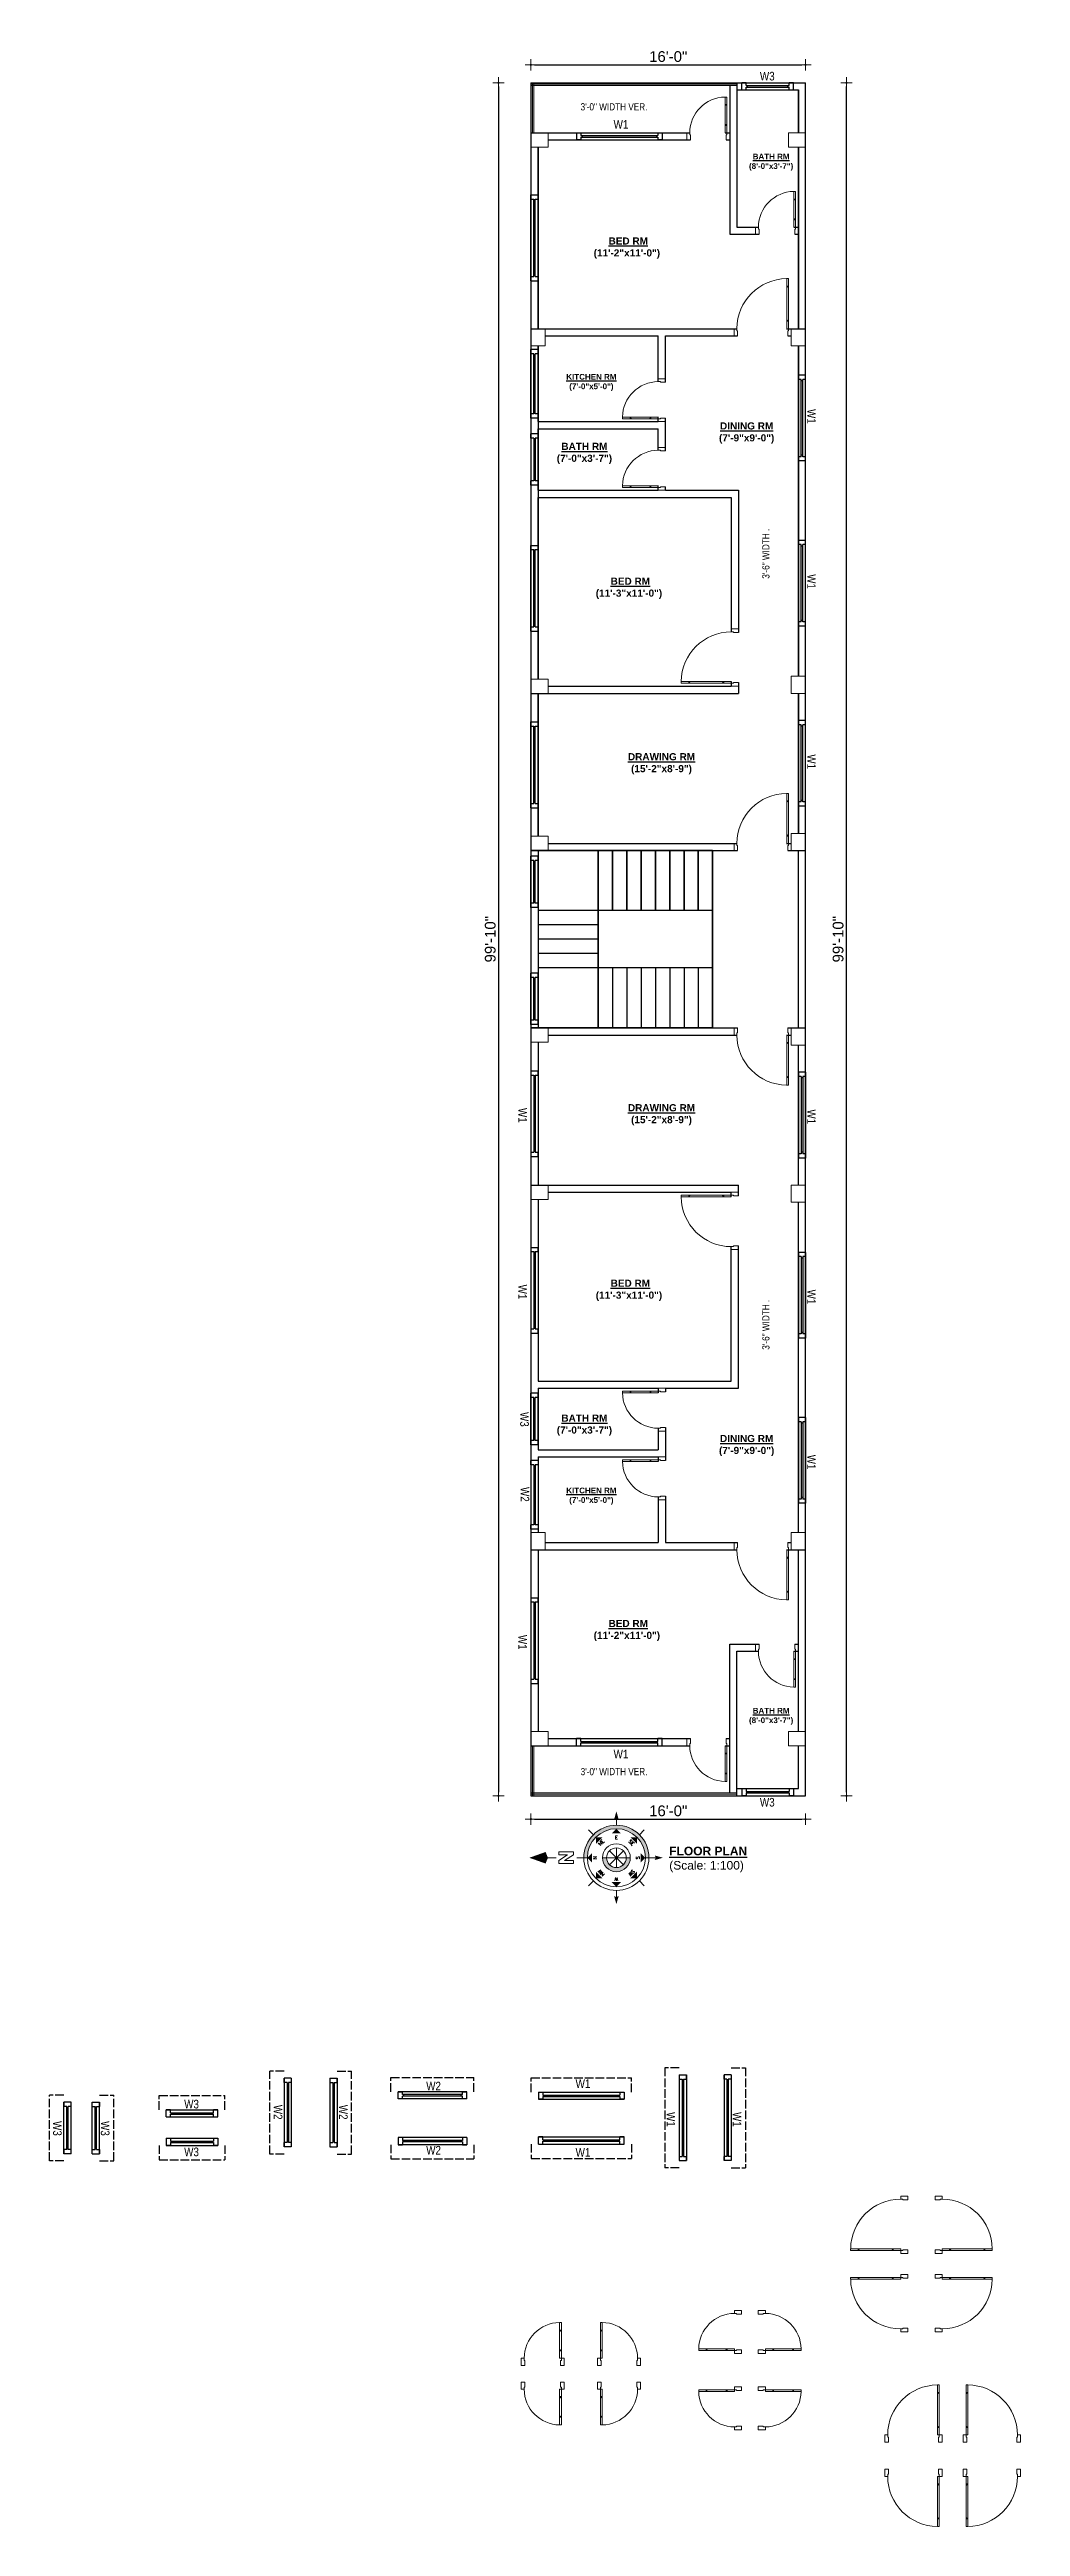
# Model space of a CAD drawing. Header units: inches. Extents: x -4010 to 92088, y -38563 to -1318.
# Drawn here: x 56235 to 56914, y -37501 to -35769 of the extents above; entities that cross this region are included whole.
import ezdxf
from ezdxf.enums import TextEntityAlignment as Align

# ---------------------------------------------------------------- set-up
doc = ezdxf.new("R2010")
doc.units = ezdxf.units.IN
doc.header["$MEASUREMENT"] = 0
doc.header["$PDMODE"] = 99
doc.linetypes.add('ACAD_ISO02W100', pattern=[15, 12, -3])
for name, color, linetype, lineweight in [('1-FOUNDATION DIM', 31, 'Continuous', 5), ('Colour 09', 210, 'Continuous', 9), ('DIM', 7, 'Continuous', 15), ('door', 132, 'Continuous', 15), ('VER', 2, 'Continuous', 20)]:
    doc.layers.add(name, color=color, linetype=linetype, lineweight=lineweight)
for name, color, linetype in [('Brick wall', 3, 'Continuous'), ('Rod', 1, 'Continuous'), ('SUN LIGHT', 8, 'ACAD_ISO02W100'), ('TEX', 7, 'Continuous'), ('wall', 3, 'Continuous'), ('WINDOOR', 7, 'Continuous')]:
    doc.layers.add(name, color=color, linetype=linetype)
doc.styles.add('ARIAL', font='arial.ttf')
doc.styles.add('ROMANS', font='romans')
doc.styles.get("Standard").update_dxf_attribs({"font": 'ARIALN.TTF'})
doc.dimstyles.new('3-8', dxfattribs={"dimscale": 1.25, "dimtxt": 6, "dimasz": 2, "dimexe": 0.18, "dimexo": 6, "dimgap": 0, "dimtad": 0, "dimdec": 0, "dimzin": 3, "dimdsep": 46, "dimlunit": 3, "dimtxsty": 'ARIAL', "dimblk": 'DD', "dimcen": 1, "dimse1": 1, "dimse2": 1, "dimclrd": 256, "dimclrt": 256, "dimadec": 0, "dimazin": 0, "dimtfac": 0.5, "dimtdec": 0, "dimtmove": 2, "dimatfit": 0, "dimfxl": 0.18, "dimtvp": 0.75, "dimfrac": 1, "dimtolj": 1, "dimtzin": 0, "dimarcsym": 0})

msp = doc.modelspace()

# ---------------------------------------------------------------- texts
at = {"layer": 'TEX', "linetype": 'ByBlock'}
for s, insert, char_height, width, attachment_point in [('W3', (56731.788, -35790.736), 6, 18.77154, 7), ('3\'-0" WIDTH VER.', (56629.802, -35806.586), 5, 75.17356, 2), ('{\\fArial Narrow|b0|i0|c0|p34;W1}', (56629.505, -35818.412), 6, 18.77154, 1), ('{\\fArial Narrow|b0|i0|c0|p34;W1}', (56629.505, -36964.058), 6, 18.77154, 7), ('3\'-0" WIDTH VER.', (56629.802, -36975.885), 5, 75.17356, 8), ('W3', (56731.788, -36991.735), 6, 18.77154, 1), ('{\\fArial Narrow|b0|i0|c0|p34;W1}', (56602.967, -37188.63), 6, 18.77154, 1), ('W3', (56329.296, -37202.847), 6, 18.77154, 1), ('W2', (56498.514, -37190.208), 6, 18.77154, 1), ('W3', (56329.296, -37236.255), 6, 18.77154, 1), ('W2', (56498.514, -37235.106), 6, 18.77154, 1), ('{\\fArial Narrow|b0|i0|c0|p34;W1}', (56602.967, -37242.626), 6, 18.77154, 7)]:
    msp.add_mtext(s, dxfattribs=dict(at, insert=insert, char_height=char_height, width=width, attachment_point=attachment_point))
at = {"layer": 'TEX'}
for s, insert, char_height, width, attachment_point in [('{\\fArial|b1|i0|c0|p34;\\LBATH RM\\P\\l(8\'-0"x3\'-7")}', (56739.66, -35847.8), 4, 98.57538, 5), ('{\\fArial|b1|i0|c0|p34;\\L BED RM \\P\\l(11\'-2"x11\'-0")}', (56638.793, -35907.839), 5, 98.57538, 5), ('{\\fArial|b1|i0|c0|p34;\\LKITCHEN RM\\P\\l(7\'-0"x5\'-0")}', (56613.981, -36001.822), 4, 86.60934, 5), ('{\\fArial|b1|i0|c0|p34;\\LBATH RM\\P\\l(7\'-0"x3\'-7")}', (56609.114, -36051.457), 5, 98.57538, 5), ('{\\fArial|b1|i0|c0|p34;\\LDINING RM \\P\\l(7\'-9"x9\'-0")}', (56722.532, -36037.173), 5, 98.57538, 5), ('{\\fArial|b1|i0|c0|p34;\\L BED RM \\P\\l(11\'-3"x11\'-0")}', (56640.254, -36145.766), 5, 98.57538, 5), ('{\\fArial|b1|i0|c0|p34;\\LDRAWING RM \\P\\l(15\'-2"x8\'-9")}', (56663.018, -36268.498), 5, 98.57538, 5), ('{\\fArial|b1|i0|c0|p34;\\LDRAWING RM \\P\\l(15\'-2"x8\'-9")}', (56663.018, -36513.973), 5, 98.57538, 5), ('{\\fArial|b1|i0|c0|p34;\\L BED RM \\P\\l(11\'-3"x11\'-0")}', (56640.254, -36636.705), 5, 98.57538, 5), ('{\\fArial|b1|i0|c0|p34;\\LBATH RM\\P\\l(7\'-0"x3\'-7")}', (56609.114, -36731.014), 5, 98.57538, 5), ('{\\fArial|b1|i0|c0|p34;\\LDINING RM \\P\\l(7\'-9"x9\'-0")}', (56722.532, -36745.297), 5, 98.57538, 5), ('{\\fArial|b1|i0|c0|p34;\\LKITCHEN RM\\P\\l(7\'-0"x5\'-0")}', (56613.981, -36780.649), 4, 86.60934, 5), ('{\\fArial|b1|i0|c0|p34;\\L BED RM \\P\\l(11\'-2"x11\'-0")}', (56638.793, -36874.631), 5, 98.57538, 5), ('{\\fArial|b1|i0|c0|p34;\\LBATH RM\\P\\l(8\'-0"x3\'-7")}', (56739.66, -36934.671), 4, 98.57538, 5), ('{\\fArial Rounded MT Bold|b0|i0|c0|p34;\\LFLOOR PLAN\\P\\fArial|b0|i0|c0|p34;\\l(Scale: 1:100)}', (56668.421, -37025.843), 6, 271.47295, 1)]:
    msp.add_mtext(s, dxfattribs=dict(at, insert=insert, char_height=char_height, width=width, attachment_point=attachment_point))
at = {"layer": 'TEX', "linetype": 'ByBlock'}
for s, insert, char_height, width, attachment_point, rotation in [('{\\fArial Narrow|b0|i0|c0|p34;W1}', (56764.893, -36030.753), 6, 18.77154, 9, 270), ('3\'-6" WIDTH .', (56738.541, -36121.64), 5, 75.17356, 8, 90), ('{\\fArial Narrow|b0|i0|c0|p34;W1}', (56764.893, -36146.253), 6, 18.77154, 9, 270), ('{\\fArial Narrow|b0|i0|c0|p34;W1}', (56764.893, -36272.239), 6, 18.77154, 9, 270), ('{\\fArial Narrow|b0|i0|c0|p34;W1}', (56562.893, -36509.232), 6, 18.77154, 7, 270), ('{\\fArial Narrow|b0|i0|c0|p34;W1}', (56764.893, -36510.232), 6, 18.77154, 7, 270), ('{\\fArial Narrow|b0|i0|c0|p34;W1}', (56562.893, -36632.718), 6, 18.77154, 7, 270), ('3\'-6" WIDTH .', (56738.541, -36660.831), 5, 75.17356, 8, 90), ('{\\fArial Narrow|b0|i0|c0|p34;W1}', (56764.893, -36636.218), 6, 18.77154, 7, 270), ('W3', (56570.217, -36732.163), 6, 18.77154, 3, 270), ('{\\fArial Narrow|b0|i0|c0|p34;W1}', (56764.893, -36751.718), 6, 18.77154, 7, 270), ('W2', (56564.499, -36774.312), 6, 18.77154, 7, 270), ('{\\fArial Narrow|b0|i0|c0|p34;W1}', (56562.893, -36877.718), 6, 18.77154, 7, 270), ('W2', (56391.96, -37206.345), 6, 18.77154, 7, 270), ('W2', (56437.595, -37206.345), 6, 18.77154, 7, 270), ('W3', (56243.646, -37228.021), 6, 18.77154, 3, 270), ('W3', (56277.054, -37228.021), 6, 18.77154, 3, 270), ('{\\fArial Narrow|b0|i0|c0|p34;W1}', (56666.561, -37211.406), 6, 18.77154, 7, 270), ('{\\fArial Narrow|b0|i0|c0|p34;W1}', (56712.855, -37211.406), 6, 18.77154, 7, 270)]:
    msp.add_mtext(s, dxfattribs=dict(at, insert=insert, char_height=char_height, width=width, attachment_point=attachment_point, rotation=rotation))

# ---------------------------------------------------------------- blocks, each defined once
blk = doc.blocks.new('A$C300834E3')
at = {"layer": 'Colour 09'}
for p, q in [((0, 10), (12, 10)), ((0, 0), (0, 10)), ((12, 10), (12, 0)), ((12, 0), (0, 0))]:
    blk.add_line(p, q, dxfattribs=at)
blk = doc.blocks.new('W-1')
at = {"layer": 'WINDOOR'}
for p, q in [((-60, 0), (-60, -5)), ((-60, 0), (-57, 0)), ((-60, 0), (0, 0)), ((-57, 0), (-57, -2)), ((-3, 0), (-3, -2)), ((0, 0), (0, -5)), ((-57, -5), (-60, -5)), ((-60, -5), (0, -5)), ((-57, -2), (-3, -2)), ((-57, -3), (-57, -5)), ((-57, -3), (-3, -3)), ((-56, -2), (-56, -3)), ((-4, -2), (-4, -3)), ((-3, -3), (-3, -5)), ((0, -5), (-3, -5))]:
    blk.add_line(p, q, dxfattribs=at)
blk = doc.blocks.new("Windoo 4'")
at = {"layer": 'WINDOOR'}
for p, q in [((24, 5), (-24, 5)), ((-24, 5), (-24, 0)), ((24, 0), (-24, 0)), ((-24, 0), (-21, 0)), ((-21, 5), (-21, 3)), ((21, 3), (-21, 3)), ((21, 2), (-21, 2)), ((-21, 2), (-21, 0)), ((-20, 3), (-20, 2)), ((20, 3), (20, 2)), ((24, 5), (21, 5)), ((21, 5), (21, 3)), ((21, 2), (21, 0)), ((21, 0), (24, 0)), ((24, 5), (24, 0))]:
    blk.add_line(p, q, dxfattribs=at)
blk = doc.blocks.new('W-3FT')
at = {"layer": 'WINDOOR'}
for p, q in [((-36, 0), (-36, -5)), ((-36, 0), (-33, 0)), ((-36, 0), (0, 0)), ((-33, 0), (-33, -2)), ((-3, 0), (-3, -2)), ((0, 0), (0, -5)), ((-33, -5), (-36, -5)), ((-36, -5), (0, -5)), ((-33, -2), (-3, -2)), ((-33, -3), (-33, -5)), ((-33, -3), (-3, -3)), ((-32, -2), (-32, -3)), ((-4, -2), (-4, -3)), ((-3, -3), (-3, -5)), ((0, -5), (-3, -5))]:
    blk.add_line(p, q, dxfattribs=at)
blk = doc.blocks.new('D40')
at = {"layer": 'door'}
for p, q in [((2, 5), (2, 40)), ((3.2, 40), (2, 40)), ((2.4, 34), (2.4, 34.7)), ((2.9, 34.7), (2.4, 34.7)), ((2.9, 34), (2.9, 34.7)), ((3.2, 5), (3.2, 40)), ((2.4, 34), (2, 34)), ((3.2, 34), (2.9, 34)), ((0, 0), (0, 5)), ((0, 5), (2, 5)), ((2.5, 0), (0, 0)), ((2, 11), (2.4, 11)), ((2, 5), (2, 3.5)), ((2, 5), (3.2, 5)), ((2, 3.5), (2.5, 3.5)), ((2.4, 10.2), (2.4, 11)), ((2.4, 10.2), (2.9, 10.2)), ((2.5, 3.5), (2.5, 0)), ((2.9, 10.2), (2.9, 11)), ((2.9, 11), (3.2, 11)), ((38, 3.5), (37.5, 3.5)), ((37.5, 3.5), (37.5, 0)), ((37.5, 0), (40, 0)), ((40, 5), (38, 5)), ((38, 5), (38, 3.5)), ((40, 0), (40, 5))]:
    blk.add_line(p, q, dxfattribs=at)
blk.add_arc((2.9, 4.9), 35.1, 0.2318, 89.393, dxfattribs=at)
blk = doc.blocks.new('D30')
at = {"layer": 'door'}
for p, q in [((2, 5), (2, 30)), ((3.2, 30), (2, 30)), ((2.4, 24), (2, 24)), ((2.4, 24), (2.4, 24.7)), ((2.9, 24.7), (2.4, 24.7)), ((2.9, 24), (2.9, 24.7)), ((3.2, 24), (2.9, 24)), ((3.2, 5), (3.2, 30)), ((0, 0), (0, 5)), ((0, 5), (2, 5)), ((2.5, 0), (0, 0)), ((2, 11), (2.4, 11)), ((2, 5), (2, 3.5)), ((2, 5), (3.2, 5)), ((2, 3.5), (2.5, 3.5)), ((2.4, 10.2), (2.4, 11)), ((2.4, 10.2), (2.9, 10.2)), ((2.5, 3.5), (2.5, 0)), ((2.9, 10.2), (2.9, 11)), ((2.9, 11), (3.2, 11)), ((28, 3.5), (27.5, 3.5)), ((27.5, 3.5), (27.5, 0)), ((27.5, 0), (30, 0)), ((30, 5), (28, 5)), ((28, 5), (28, 3.5)), ((30, 0), (30, 5))]:
    blk.add_line(p, q, dxfattribs=at)
blk.add_arc((2.9, 4.9), 25.1, 0.3204, 89.1727, dxfattribs=at)
blk = doc.blocks.new('DD')
for p, q in [((-1.6, 0), (1.6, 0)), ((0, 1.6), (0, -1.6))]:
    blk.add_line(p, q)
at = {"const_width": 0.3}
blk.add_lwpolyline([(-0.15, 0, 1), (0.15, 0, 1)], format="xyb", close=True, dxfattribs=at)
blk = doc.blocks.new('*D1208')
at = {"layer": 'Defpoints', "color": 0}
for p in [(56763.7, -35779.7), (56571.7, -35792.3), (56763.7, -35792.3)]:
    blk.add_point(p, dxfattribs=at)
at = {"layer": 'VER', "lineweight": -2}
blk.add_line((56574.2, -35779.7), (56761.2, -35779.7), dxfattribs=at)
at = {"layer": 'VER', "lineweight": -2, "xscale": 2.5, "yscale": 2.5, "zscale": 2.5, "rotation": 180}
blk.add_blockref('DD', (56571.7, -35779.7), dxfattribs=at)
at = {"layer": 'VER', "lineweight": -2, "xscale": 2.5, "yscale": 2.5, "zscale": 2.5}
blk.add_blockref('DD', (56763.7, -35779.7), dxfattribs=at)
at = {"layer": 'VER', "insert": (56667.7, -35774), "char_height": 7.5, "attachment_point": 5, "style": 'ARIAL'}
blk.add_mtext('\\A1;16\'-0"', dxfattribs=at)
blk = doc.blocks.new('*D1209')
at = {"layer": 'Defpoints', "color": 0}
for p in [(56571.7, -35792.3), (56549.1, -36990.2), (56571.7, -36990.2)]:
    blk.add_point(p, dxfattribs=at)
at = {"layer": 'VER', "lineweight": -2}
blk.add_line((56549.1, -35794.8), (56549.1, -36987.7), dxfattribs=at)
at = {"layer": 'VER', "lineweight": -2, "xscale": 2.5, "yscale": 2.5, "zscale": 2.5}
for p, rotation in [((56549.1, -35792.3), 90), ((56549.1, -36990.2), 270)]:
    blk.add_blockref('DD', p, dxfattribs=dict(at, rotation=rotation))
at = {"layer": 'VER', "insert": (56543.3, -36391.2), "char_height": 7.5, "attachment_point": 5, "rotation": 90, "style": 'ARIAL'}
blk.add_mtext('\\A1;99\'-10"', dxfattribs=at)
blk = doc.blocks.new('*D1210')
at = {"layer": 'Defpoints', "color": 0}
for p in [(56571.7, -36990.2), (56763.7, -36990.2), (56763.7, -37006.5)]:
    blk.add_point(p, dxfattribs=at)
at = {"layer": 'VER', "lineweight": -2}
blk.add_line((56574.2, -37006.5), (56761.2, -37006.5), dxfattribs=at)
at = {"layer": 'VER', "lineweight": -2, "xscale": 2.5, "yscale": 2.5, "zscale": 2.5, "rotation": 180}
blk.add_blockref('DD', (56571.7, -37006.5), dxfattribs=at)
at = {"layer": 'VER', "lineweight": -2, "xscale": 2.5, "yscale": 2.5, "zscale": 2.5}
blk.add_blockref('DD', (56763.7, -37006.5), dxfattribs=at)
at = {"layer": 'VER', "insert": (56667.7, -37000.8), "char_height": 7.5, "attachment_point": 5, "style": 'ARIAL'}
blk.add_mtext('\\A1;16\'-0"', dxfattribs=at)
blk = doc.blocks.new('*D1211')
at = {"layer": 'Defpoints', "color": 0}
for p in [(56763.7, -35792.3), (56792.3, -35792.3), (56762.2, -36990.2)]:
    blk.add_point(p, dxfattribs=at)
at = {"layer": 'VER', "lineweight": -2}
blk.add_line((56792.3, -36987.7), (56792.3, -35794.8), dxfattribs=at)
at = {"layer": 'VER', "lineweight": -2, "xscale": 2.5, "yscale": 2.5, "zscale": 2.5}
for p, rotation in [((56792.3, -35792.3), 90), ((56792.3, -36990.2), 270)]:
    blk.add_blockref('DD', p, dxfattribs=dict(at, rotation=rotation))
at = {"layer": 'VER', "insert": (56786.5, -36391.2), "char_height": 7.5, "attachment_point": 5, "rotation": 90, "style": 'ARIAL'}
blk.add_mtext('\\A1;99\'-10"', dxfattribs=at)
blk = doc.blocks.new('Anno_North_J_Metric')
at = {"linetype": 'ByBlock', "lineweight": -2}
h = blk.add_hatch(color=0, dxfattribs=at)
h.paths.add_polyline_path([(-4.17, 0), (-4.68, 0, 1), (4.68, 0), (4.17, 0, -1)])
h.paths.add_polyline_path([(1.41, 0), (2, 0, 1), (-2, 0), (-1.41, 0, -1)])
at = {"color": 0, "linetype": 'ByBlock', "lineweight": -2}
for p, q in [((-3.31, 3.31), (-4.01, 4.01)), ((0, 4.68), (0, 5.67)), ((3.31, 3.31), (4.01, 4.01)), ((-4.68, 0), (-5.67, 0)), ((-4.68, 0), (-4.17, 0)), ((-1.41, 0), (-2, 0)), ((-1.41, 0), (1.41, 0)), ((1.41, 0), (-1.41, 0)), ((-1, 1), (1, -1)), ((-1, -1), (1, 1)), ((1, -1), (-1, 1)), ((1, 1), (-1, -1)), ((0, 1.41), (0, -1.41)), ((0, -1.41), (0, 1.41)), ((1.41, 0), (2, 0)), ((4.68, 0), (4.17, 0)), ((4.68, 0), (5.67, 0)), ((6.17, 0.4), (6.17, 0.82)), ((6.17, 0.82), (8.27, 0.82)), ((7.43, 0.4), (6.17, 0.4)), ((6.17, -0.44), (7.43, 0.4)), ((8.27, 0.4), (7.01, -0.44)), ((8.27, 0.82), (8.27, 0.4)), ((8.67, 0), (9.83, 0)), ((-3.31, -3.31), (-4.01, -4.01)), ((3.31, -3.31), (4.01, -4.01)), ((6.17, -0.86), (6.17, -0.44)), ((8.27, -0.86), (6.17, -0.86)), ((7.01, -0.44), (8.27, -0.44)), ((8.27, -0.44), (8.27, -0.86)), ((0, -4.68), (0, -5.67))]:
    blk.add_line(p, q, dxfattribs=at)
for radius in [4.68, 4.17, 2, 1.41]:
    blk.add_circle((0, 0), radius, dxfattribs=at)
for points in [[(0, 4.17), (0.67, 3.5), (-0.67, 3.5)], [(-0.33, 5.5), (0, 5.67), (0, 6.67)], [(0, 6.67), (0.33, 5.5), (0, 5.67)], [(-6.67, 0), (-5.5, 0.33), (-5.67, 0)], [(-5.5, -0.33), (-5.67, 0), (-6.67, 0)], [(-4.17, 0), (-3.5, 0.67), (-3.5, -0.67)], [(-2.95, 2.95), (-2, 2.95), (-2.95, 2)], [(2.95, 2.95), (2.95, 2), (2, 2.95)], [(4.17, 0), (3.5, -0.67), (3.5, 0.67)], [(12.5, 0), (10.17, 0.83), (9.83, 0)], [(9.83, 0), (10.17, -0.83), (12.5, 0)], [(-2.95, -2.95), (-2.95, -2), (-2, -2.95)], [(0, -4.17), (-0.67, -3.5), (0.67, -3.5)], [(2.95, -2.95), (2, -2.95), (2.95, -2)], [(0, -6.67), (-0.33, -5.5), (0, -5.67)], [(0.33, -5.5), (0, -5.67), (0, -6.67)]]:
    blk.add_solid(points, dxfattribs=at)
at = {"color": 0, "linetype": 'ByBlock', "lineweight": -2, "style": 'ROMANS'}
for s, rotation, p in [('S', 270, (-3.33, 0)), ('SW', 45, (-2, 2)), ('NW', 315, (2, 2)), ('N', 270, (2.83, 0)), ('SE', 135, (-2, -2)), ('E', 180, (0, -2.67)), ('NE', 225, (2, -2))]:
    blk.add_text(s, height=0.5, rotation=rotation, dxfattribs=at).set_placement(p, align=Align.CENTER)
blk.add_text('W', height=0.5, dxfattribs=at).set_placement((0, 2.83), align=Align.CENTER)

# ---------------------------------------------------------------- dimensions: what is measured, and where the dimension line sits
at = {"layer": 'VER'}
for base, p1, p2, picture, middle in [((56763.745, -35779.706), (56571.745, -35792.264), (56763.745, -35792.264), '*D1208', (56667.745, -35773.962)), ((56763.745, -37006.548), (56571.745, -36990.207), (56763.745, -36990.207), '*D1210', (56667.745, -37000.804))]:
    dim = msp.add_linear_dim(base=base, p1=p1, p2=p2, dimstyle='3-8', dxfattribs=at)
    dim.commit()
    dim.dimension.update_dxf_attribs({"geometry": picture, "text_midpoint": middle})
for base, p1, p2, picture, middle in [((56549.073, -36990.207), (56571.745, -35792.264), (56571.745, -36990.207), '*D1209', (56543.329, -36391.235)), ((56792.281, -35792.264), (56762.213, -36990.207), (56763.745, -35792.264), '*D1211', (56786.537, -36391.235))]:
    dim = msp.add_linear_dim(base=base, p1=p1, p2=p2, angle=90, dimstyle='3-8', dxfattribs=at)
    dim.commit()
    dim.dimension.update_dxf_attribs({"geometry": picture, "text_midpoint": middle})

# ---------------------------------------------------------------- linework, layer by layer
at = {"layer": 'Rod'}
for p, q in [((56618.745, -36329.235), (56618.745, -36453.235)), ((56618.745, -36453.235), (56618.745, -36329.235)), ((56628.745, -36329.235), (56628.745, -36371.235)), ((56628.745, -36371.235), (56628.745, -36329.235)), ((56638.745, -36329.235), (56638.745, -36371.235)), ((56638.745, -36371.235), (56638.745, -36329.235)), ((56648.745, -36329.235), (56648.745, -36371.235)), ((56648.745, -36371.235), (56648.745, -36329.235)), ((56658.745, -36329.235), (56658.745, -36371.235)), ((56658.745, -36371.235), (56658.745, -36329.235)), ((56668.745, -36329.235), (56668.745, -36371.235)), ((56668.745, -36371.235), (56668.745, -36329.235)), ((56678.745, -36329.235), (56678.745, -36371.235)), ((56678.745, -36371.235), (56678.745, -36329.235)), ((56688.745, -36329.235), (56688.745, -36371.235)), ((56688.745, -36371.235), (56688.745, -36329.235)), ((56698.745, -36329.235), (56698.745, -36453.235)), ((56698.745, -36453.235), (56698.745, -36329.235)), ((56698.745, -36371.235), (56576.745, -36371.235)), ((56618.745, -36381.235), (56576.745, -36381.235)), ((56618.745, -36391.235), (56576.745, -36391.235)), ((56618.745, -36401.235), (56576.745, -36401.235)), ((56698.745, -36411.235), (56576.745, -36411.235)), ((56628.745, -36411.235), (56628.745, -36453.235)), ((56638.745, -36411.235), (56638.745, -36453.235)), ((56648.745, -36411.235), (56648.745, -36453.235)), ((56658.745, -36411.235), (56658.745, -36453.235)), ((56668.745, -36411.235), (56668.745, -36453.235)), ((56678.745, -36411.235), (56678.745, -36453.235)), ((56688.745, -36411.235), (56688.745, -36453.235))]:
    msp.add_line(p, q, dxfattribs=at)
at = {"layer": 'SUN LIGHT', "linetype": 'ACAD_ISO02W100', "ltscale": 0.5}
for p, q in [((56389.205, -37240.74), (56389.205, -37182.74)), ((56399.205, -37182.74), (56389.205, -37182.74)), ((56436.232, -37182.74), (56446.232, -37182.74)), ((56446.232, -37240.74), (56446.232, -37182.74)), ((56473.859, -37197.182), (56473.859, -37187.182)), ((56473.859, -37187.182), (56531.859, -37187.182)), ((56531.859, -37197.182), (56531.859, -37187.182)), ((56571.956, -37197.481), (56571.956, -37187.481)), ((56571.956, -37187.481), (56641.956, -37187.481)), ((56641.956, -37197.481), (56641.956, -37187.481)), ((56675.412, -37180.395), (56665.412, -37180.395)), ((56665.412, -37180.395), (56665.412, -37250.395)), ((56711.706, -37180.395), (56721.706, -37180.395)), ((56721.706, -37180.395), (56721.706, -37250.395)), ((56245.173, -37199.564), (56235.173, -37199.564)), ((56235.173, -37245.564), (56235.173, -37199.564)), ((56270.054, -37199.564), (56280.054, -37199.564)), ((56280.054, -37245.564), (56280.054, -37199.564)), ((56311.753, -37209.847), (56311.753, -37199.847)), ((56311.753, -37199.847), (56357.753, -37199.847)), ((56357.753, -37209.847), (56357.753, -37199.847)), ((56311.753, -37234.728), (56311.753, -37244.728)), ((56357.753, -37234.728), (56357.753, -37244.728)), ((56399.205, -37240.74), (56389.205, -37240.74)), ((56436.232, -37240.74), (56446.232, -37240.74)), ((56473.859, -37234.209), (56473.859, -37244.209)), ((56531.859, -37234.209), (56531.859, -37244.209)), ((56571.956, -37233.774), (56571.956, -37243.774)), ((56641.956, -37233.774), (56641.956, -37243.774)), ((56245.173, -37245.564), (56235.173, -37245.564)), ((56270.054, -37245.564), (56280.054, -37245.564)), ((56311.753, -37244.728), (56357.753, -37244.728)), ((56473.859, -37244.209), (56531.859, -37244.209)), ((56571.956, -37243.774), (56641.956, -37243.774)), ((56675.412, -37250.395), (56665.412, -37250.395)), ((56711.706, -37250.395), (56721.706, -37250.395))]:
    msp.add_line(p, q, dxfattribs=at)
at = {"layer": 'VER'}
for p, q in [((56571.745, -35827.264), (56571.745, -35792.264)), ((56571.745, -35792.264), (56715.745, -35792.264)), ((56571.745, -35827.264), (56571.745, -35792.264)), ((56571.745, -35793.264), (56715.745, -35793.264)), ((56571.745, -35794.264), (56715.745, -35794.264)), ((56572.745, -35827.264), (56572.745, -35792.264)), ((56573.745, -35827.264), (56573.745, -35792.264)), ((56571.745, -36955.207), (56571.745, -36990.207)), ((56572.745, -36955.207), (56572.745, -36990.207)), ((56573.745, -36955.207), (56573.745, -36990.207)), ((56571.745, -36988.207), (56715.745, -36988.207)), ((56571.745, -36989.207), (56715.745, -36989.207)), ((56571.745, -36990.207), (56715.745, -36990.207))]:
    msp.add_line(p, q, dxfattribs=at)
at = {"layer": 'wall'}
for p, q in [((56571.745, -35792.264), (56571.745, -36990.207)), ((56571.745, -35792.264), (56763.745, -35792.264)), ((56571.745, -35792.264), (56763.745, -35792.264)), ((56710.745, -35794.264), (56710.745, -35898.264)), ((56715.745, -35792.264), (56715.745, -35893.264)), ((56715.745, -35797.264), (56758.745, -35797.264)), ((56758.745, -35797.264), (56758.745, -35827.264)), ((56758.745, -35827.264), (56758.745, -35797.264)), ((56763.745, -36990.207), (56763.745, -35792.264)), ((56571.745, -35827.264), (56682.745, -35827.264)), ((56576.745, -35964.264), (56576.745, -35837.264)), ((56576.745, -35837.264), (56576.745, -35964.264)), ((56583.745, -35832.264), (56683.245, -35832.264)), ((56707.495, -35827.264), (56710.745, -35827.264)), ((56707.495, -35827.264), (56710.745, -35827.264)), ((56708.245, -35832.264), (56710.745, -35832.264)), ((56758.745, -35837.264), (56758.745, -35964.264)), ((56758.745, -35964.264), (56758.745, -35837.264)), ((56710.745, -35898.264), (56731.245, -35898.264)), ((56715.745, -35893.264), (56730.745, -35893.264)), ((56755.495, -35893.264), (56758.745, -35893.264)), ((56756.245, -35898.264), (56758.745, -35898.264)), ((56571.745, -35964.264), (56715.745, -35964.264)), ((56576.745, -36029.264), (56576.745, -35976.264)), ((56576.745, -35976.264), (56576.745, -36209.264)), ((56581.745, -35969.264), (56660.745, -35969.264)), ((56660.745, -36001.264), (56660.745, -35969.264)), ((56665.745, -36001.764), (56665.745, -35969.264)), ((56665.745, -35969.264), (56716.245, -35969.264)), ((56750.495, -35964.264), (56763.745, -35964.264)), ((56751.245, -35969.264), (56753.745, -35969.264)), ((56758.745, -35976.264), (56758.745, -36077.264)), ((56758.745, -36207.264), (56758.745, -35976.264)), ((56660.745, -36029.264), (56660.745, -36026.014)), ((56665.745, -36049.764), (56665.745, -36026.764)), ((56576.745, -36029.264), (56660.745, -36029.264)), ((56576.745, -36077.264), (56576.745, -36034.264)), ((56576.745, -36034.264), (56660.745, -36034.264)), ((56660.745, -36049.264), (56660.745, -36034.264)), ((56576.745, -36077.264), (56660.745, -36077.264)), ((56660.745, -36077.264), (56660.745, -36074.014)), ((56665.745, -36077.264), (56665.745, -36074.764)), ((56665.745, -36077.264), (56716.745, -36077.264)), ((56716.745, -36077.264), (56716.745, -36176.764)), ((56758.745, -36077.264), (56758.745, -36207.264)), ((56576.745, -36209.264), (56576.745, -36082.264)), ((56576.745, -36082.264), (56711.745, -36082.264)), ((56711.745, -36082.264), (56711.745, -36176.264)), ((56571.745, -36219.264), (56716.745, -36219.264)), ((56576.745, -36319.235), (56576.745, -36219.264)), ((56576.745, -36219.264), (56576.745, -36319.235)), ((56583.745, -36214.264), (56711.745, -36214.264)), ((56711.745, -36211.014), (56711.745, -36214.264)), ((56716.745, -36211.764), (56716.745, -36219.264)), ((56758.745, -36317.235), (56758.745, -36219.264)), ((56758.745, -36219.264), (56758.745, -36317.235)), ((56698.745, -36329.235), (56571.745, -36329.235)), ((56571.745, -36329.235), (56716.245, -36329.235)), ((56618.745, -36329.235), (56576.745, -36329.235)), ((56576.745, -36329.235), (56716.245, -36329.235)), ((56576.745, -36329.235), (56576.745, -36453.235)), ((56583.745, -36324.235), (56715.745, -36324.235)), ((56583.745, -36324.235), (56715.745, -36324.235)), ((56750.495, -36324.235), (56753.745, -36324.235)), ((56750.495, -36324.235), (56753.745, -36324.235)), ((56751.245, -36329.235), (56763.745, -36329.235)), ((56751.245, -36329.235), (56758.745, -36329.235)), ((56758.745, -36453.235), (56758.745, -36329.235)), ((56698.745, -36453.235), (56571.745, -36453.235)), ((56571.745, -36453.235), (56716.245, -36453.235)), ((56583.745, -36458.235), (56715.745, -36458.235)), ((56750.495, -36458.235), (56753.745, -36458.235)), ((56751.245, -36453.235), (56763.745, -36453.235)), ((56576.745, -36463.235), (56576.745, -36563.207)), ((56758.745, -36563.207), (56758.745, -36465.235)), ((56571.745, -36563.207), (56716.745, -36563.207)), ((56716.745, -36570.707), (56716.745, -36563.207)), ((56576.745, -36573.207), (56576.745, -36700.207)), ((56583.745, -36568.207), (56711.745, -36568.207)), ((56711.745, -36571.457), (56711.745, -36568.207)), ((56758.745, -36705.207), (56758.745, -36575.207)), ((56711.745, -36700.207), (56711.745, -36606.207)), ((56716.745, -36705.207), (56716.745, -36605.707)), ((56576.745, -36700.207), (56711.745, -36700.207)), ((56576.745, -36705.207), (56660.745, -36705.207)), ((56576.745, -36705.207), (56576.745, -36748.207)), ((56660.745, -36705.207), (56660.745, -36708.457)), ((56665.745, -36705.207), (56665.745, -36707.707)), ((56665.745, -36705.207), (56716.745, -36705.207)), ((56758.745, -36806.207), (56758.745, -36705.207)), ((56660.745, -36733.207), (56660.745, -36748.207)), ((56665.745, -36732.707), (56665.745, -36755.707)), ((56576.745, -36748.207), (56660.745, -36748.207)), ((56576.745, -36753.207), (56660.745, -36753.207)), ((56576.745, -36753.207), (56576.745, -36806.207)), ((56660.745, -36753.207), (56660.745, -36756.457)), ((56660.745, -36781.207), (56660.745, -36813.207)), ((56665.745, -36780.707), (56665.745, -36813.207)), ((56571.745, -36818.207), (56715.745, -36818.207)), ((56576.745, -36818.207), (56576.745, -36945.207)), ((56581.745, -36813.207), (56660.745, -36813.207)), ((56665.745, -36813.207), (56716.245, -36813.207)), ((56750.495, -36818.207), (56763.745, -36818.207)), ((56751.245, -36813.207), (56753.745, -36813.207)), ((56758.745, -36945.207), (56758.745, -36818.207)), ((56710.745, -36884.207), (56731.245, -36884.207)), ((56710.745, -36988.207), (56710.745, -36884.207)), ((56715.745, -36889.207), (56730.745, -36889.207)), ((56715.745, -36990.207), (56715.745, -36889.207)), ((56755.495, -36889.207), (56758.745, -36889.207)), ((56756.245, -36884.207), (56758.745, -36884.207)), ((56571.745, -36955.207), (56682.745, -36955.207)), ((56583.745, -36950.207), (56683.245, -36950.207)), ((56707.495, -36955.207), (56710.745, -36955.207)), ((56707.495, -36955.207), (56710.745, -36955.207)), ((56708.245, -36950.207), (56710.745, -36950.207)), ((56758.745, -36985.207), (56758.745, -36955.207)), ((56571.745, -36990.207), (56763.745, -36990.207)), ((56571.745, -36990.207), (56763.745, -36990.207)), ((56715.745, -36985.207), (56758.745, -36985.207))]:
    msp.add_line(p, q, dxfattribs=at)

# ---------------------------------------------------------------- block references
at = {"layer": '1-FOUNDATION DIM', "xscale": -1}
for name, p in [('D30', (56710.745, -35832.264)), ('D30', (56758.745, -35898.264)), ('D40', (56753.745, -35969.264)), ('D40', (56753.745, -36329.235)), ('D30', (56594.984, -37388.581)), ('D40', (56859.154, -37442.215))]:
    msp.add_blockref(name, p, dxfattribs=at)
at = {"layer": '1-FOUNDATION DIM'}
for name, p, rotation in [('D30', (56665.745, -36029.264), 90), ('D30', (56665.745, -36077.264), 90), ('D40', (56716.745, -36214.264), 90), ('D40', (56753.745, -36453.235), 180), ('D40', (56753.745, -36813.207), 180), ('D30', (56758.745, -36884.207), 180), ('D30', (56710.745, -36950.207), 180), ('D40', (56835.259, -37310.257), 90), ('D40', (56854.269, -37325.063), 270), ('D30', (56719.005, -37380.247), 90), ('D30', (56594.984, -37400.185), 180), ('D30', (56730.608, -37403.575), 270), ('D40', (56859.154, -37461.226), 180)]:
    msp.add_blockref(name, p, dxfattribs=dict(at, rotation=rotation))
at = {"layer": '1-FOUNDATION DIM', "xscale": -1}
for name, p, rotation in [('D40', (56716.745, -36568.207), 90), ('D30', (56665.745, -36705.207), 90), ('D30', (56665.745, -36753.207), 90), ('D40', (56854.269, -37310.257), 270), ('D40', (56835.259, -37325.063), 90), ('D30', (56730.608, -37380.247), 270), ('D30', (56618.313, -37400.185), 180), ('D30', (56719.005, -37403.575), 90), ('D40', (56873.96, -37461.226), 180)]:
    msp.add_blockref(name, p, dxfattribs=dict(at, rotation=rotation))
at = {"layer": '1-FOUNDATION DIM'}
for name, p in [('D30', (56618.313, -37388.581)), ('D40', (56873.96, -37442.215))]:
    msp.add_blockref(name, p, dxfattribs=at)
at = {"layer": 'Brick wall', "xscale": -1}
for name, p, rotation in [('W-3FT', (56755.245, -35797.264), 180), ('W-3FT', (56576.745, -36333.059), 270), ('W-3FT', (56576.745, -36414.885), 270), ('W-3FT', (56576.745, -36708.707), 270), ("Windoo 4'", (56571.745, -36779.707), 270), ("Windoo 4'", (56399.205, -37211.74), 270), ('W-3FT', (56250.173, -37204.564), 270), ("Windoo 4'", (56502.859, -37197.182), 180), ('W-3FT', (56352.753, -37214.847), 180)]:
    msp.add_blockref(name, p, dxfattribs=dict(at, rotation=rotation))
at = {"layer": 'Brick wall'}
for name, p, rotation in [("Windoo 4'", (56571.745, -36002.764), 270), ('W-3FT', (56576.745, -36073.764), 270), ("Windoo 4'", (56436.232, -37211.74), 90), ('W-3FT', (56265.054, -37204.564), 90)]:
    msp.add_blockref(name, p, dxfattribs=dict(at, rotation=rotation))
for name, p in [('W-3FT', (56755.245, -36985.207)), ('W-3FT', (56352.753, -37229.728)), ("Windoo 4'", (56502.859, -37234.209))]:
    msp.add_blockref(name, p, dxfattribs=at)
at = {"layer": 'Colour 09', "xscale": -1}
for p, rotation in [((56571.745, -35827.264), 180), ((56751.745, -35827.264), 180), ((56581.745, -35964.264), 90), ((56763.745, -35964.264), 90), ((56571.745, -36209.264), 180), ((56763.745, -36207.264), 90), ((56571.745, -36319.235), 180), ((56763.745, -36317.235), 90)]:
    msp.add_blockref('A$C300834E3', p, dxfattribs=dict(at, rotation=rotation))
at = {"layer": 'Colour 09'}
for p in [(56571.745, -36463.235), (56571.745, -36573.207), (56571.745, -36955.207), (56751.745, -36955.207)]:
    msp.add_blockref('A$C300834E3', p, dxfattribs=at)
at = {"layer": 'Colour 09', "rotation": 90}
for p in [(56763.745, -36465.235), (56763.745, -36575.207), (56581.745, -36818.207), (56763.745, -36818.207)]:
    msp.add_blockref('A$C300834E3', p, dxfattribs=at)
at = {"layer": 'DIM', "ltscale": 500000, "xscale": 4.868047777723405, "yscale": 4.868047777723405, "zscale": 4.868047795855299, "rotation": 180}
msp.add_blockref('Anno_North_J_Metric', (56631.47, -37033.569), dxfattribs=at)
at = {"layer": 'WINDOOR', "ltscale": 10}
for p in [(56663.495, -35827.264), (56636.956, -37197.481)]:
    msp.add_blockref('W-1', p, dxfattribs=at)
for p, rotation in [((56571.745, -35870.764), 90), ((56571.745, -36115.764), 90), ((56571.745, -36239.249), 90), ((56763.745, -36544.221), 270), ((56763.745, -36670.207), 270), ((56763.745, -36785.707), 270), ((56711.706, -37245.395), 270)]:
    msp.add_blockref('W-1', p, dxfattribs=dict(at, rotation=rotation))
at = {"layer": 'WINDOOR', "ltscale": 10, "xscale": -1}
for p, rotation in [((56763.745, -35996.764), 270), ((56763.745, -36112.264), 270), ((56763.745, -36238.249), 270), ((56571.745, -36543.221), 90), ((56571.745, -36666.707), 90), ((56571.745, -36911.707), 90), ((56663.495, -36955.207), 180), ((56675.412, -37245.395), 90), ((56636.956, -37233.774), 180)]:
    msp.add_blockref('W-1', p, dxfattribs=dict(at, rotation=rotation))

msp.set_redraw_order([(e.dxf.handle, doc.entitydb.next_handle()) for e in msp.query("TEXT MTEXT ATTDEF DIMENSION ARC_DIMENSION")])  # texts and dimensions are drawn at this point

doc.saveas('drawing.dxf')
